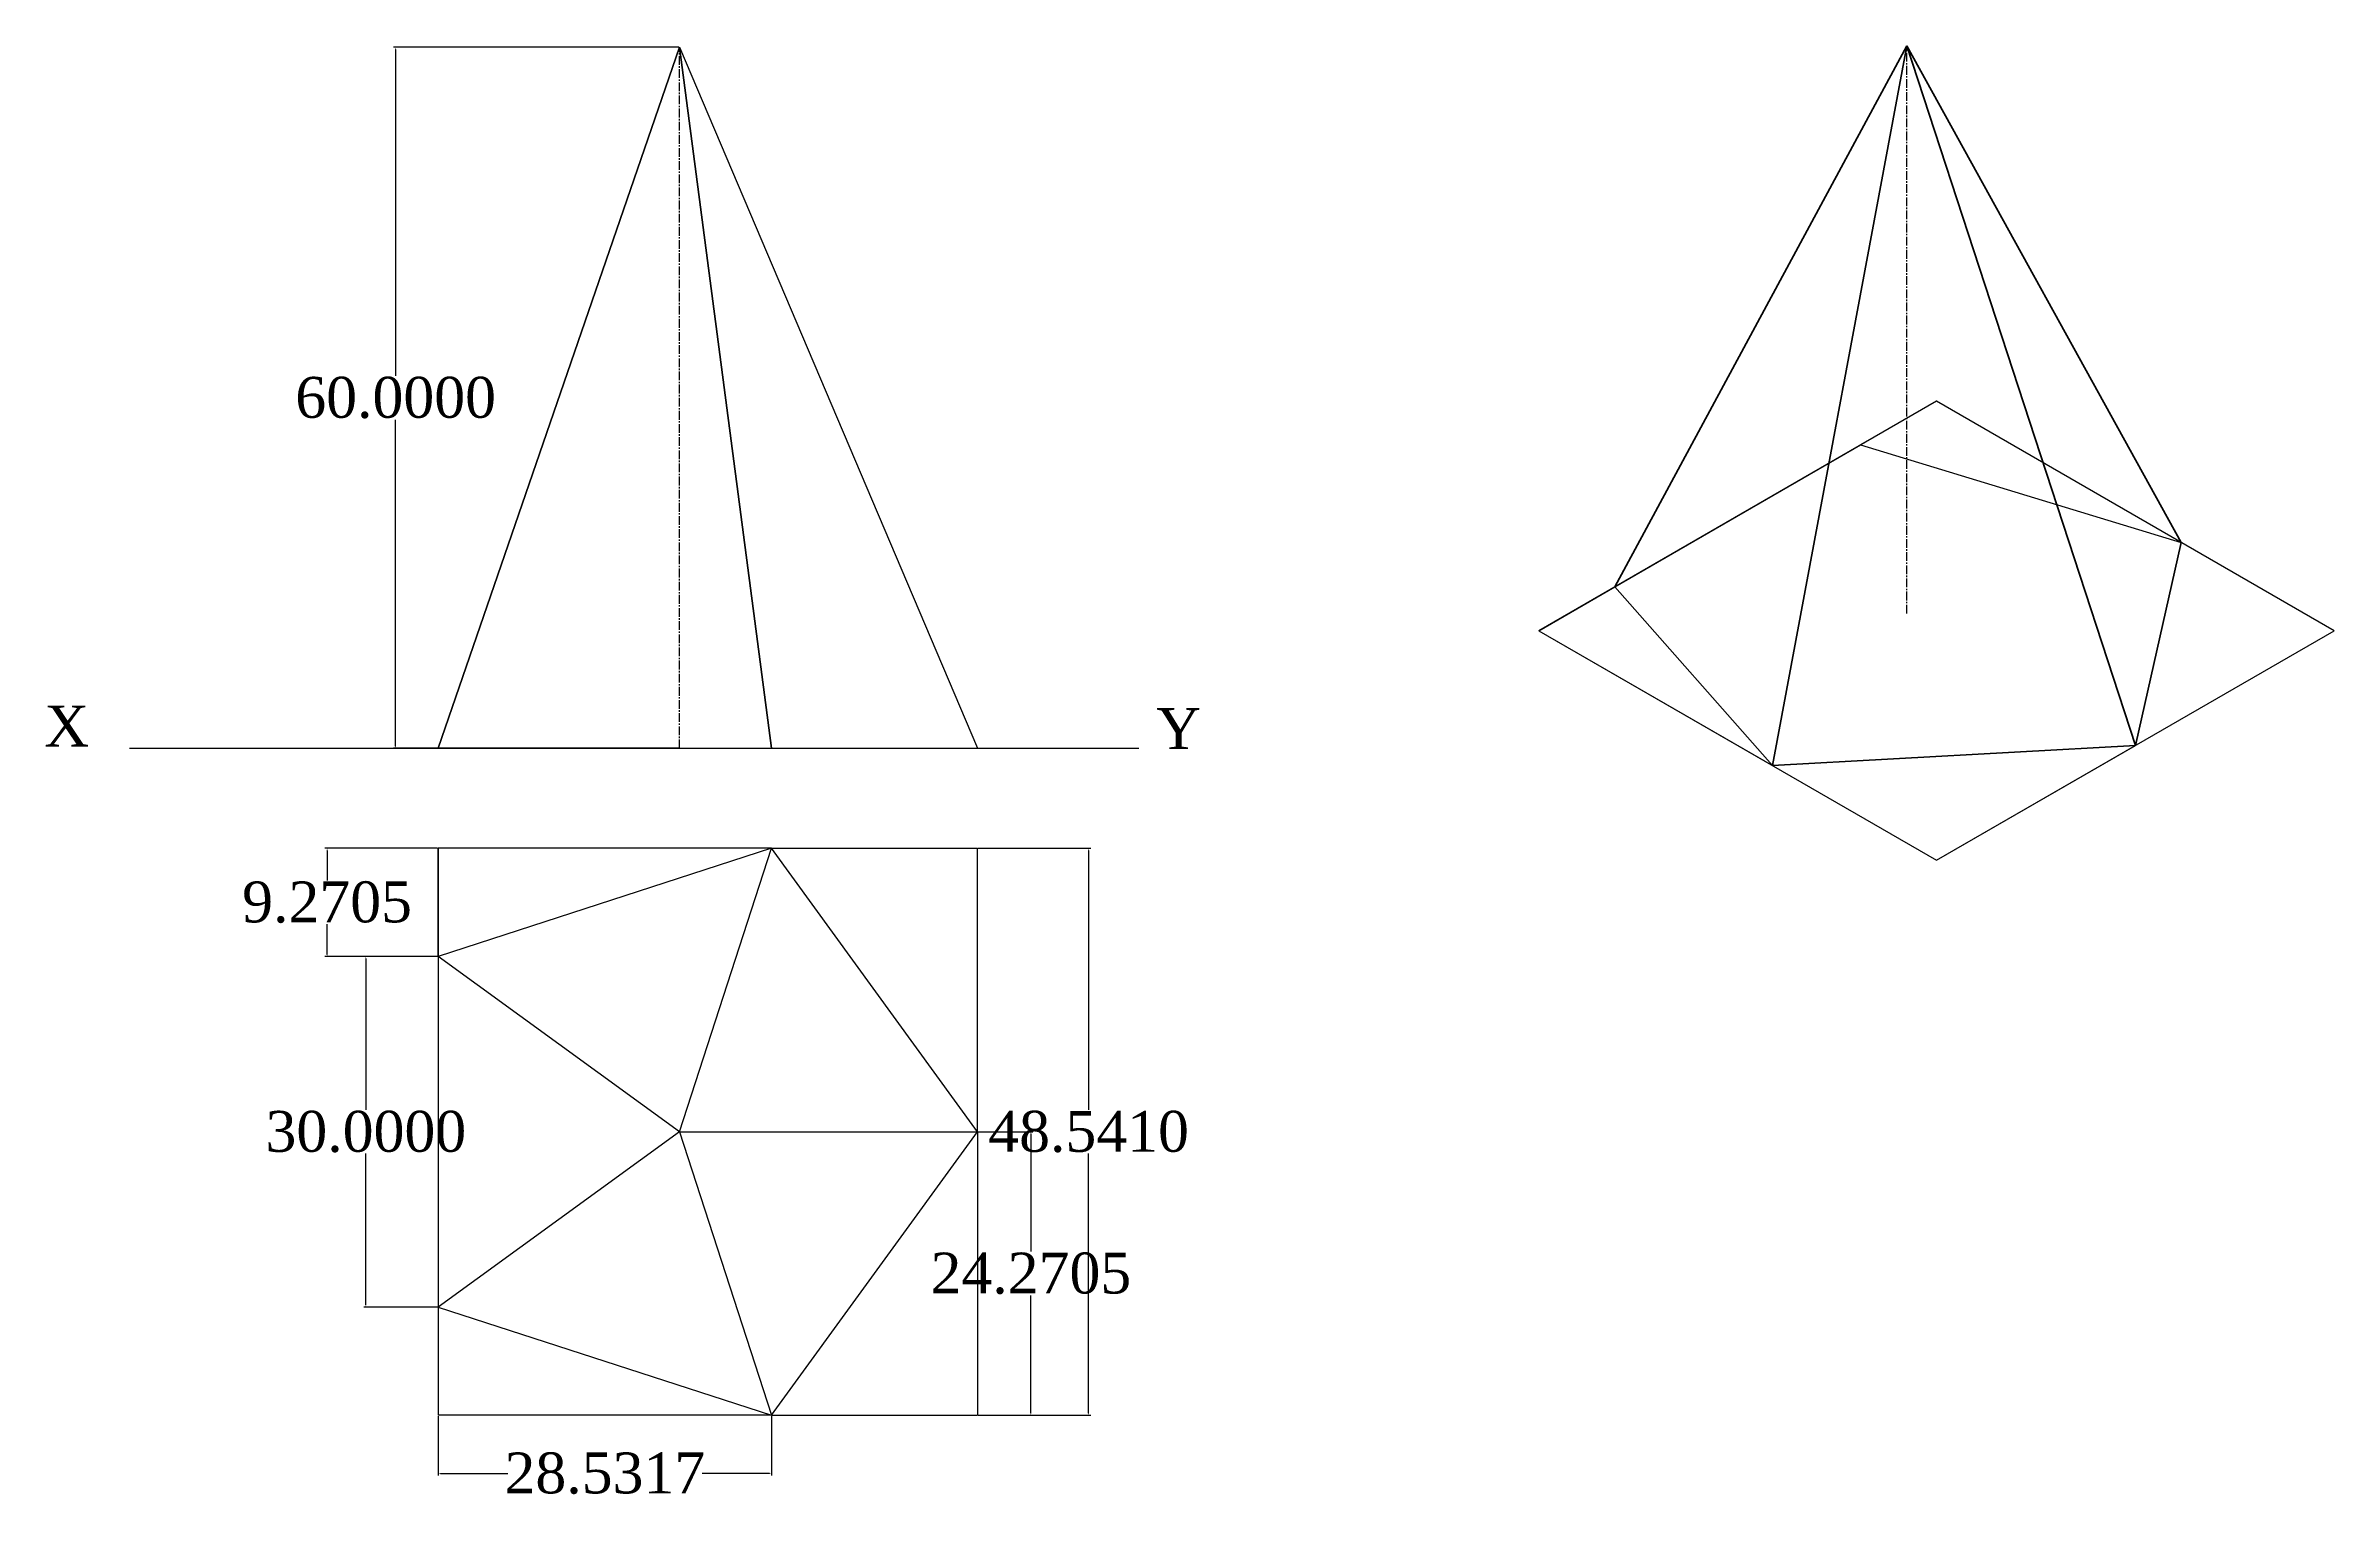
# Paper-space layout 'Layout6' of a CAD drawing. Header units: millimetres. Extents: x 21 to 217, y 44 to 169.
import ezdxf

# ---------------------------------------------------------------- set-up
doc = ezdxf.new("R2010")
doc.units = ezdxf.units.MM
doc.linetypes.add('CENTER2', pattern=[1.125, 0.75, -0.125, 0.125, -0.125])
doc.styles.get("Standard").update_dxf_attribs({"font": 'times.ttf', "height": 3.5})
doc.dimstyles.get("Standard").update_dxf_attribs({"dimtxt": 0.18, "dimasz": 0.18, "dimexe": 0.18, "dimexo": 0.0625, "dimgap": 0.09, "dimtad": 0, "dimtih": 1, "dimtoh": 1, "dimdec": 4, "dimzin": 0, "dimdsep": 46, "dimtxsty": 'Standard', "dimcen": 0.09, "dimadec": 0, "dimazin": 0, "dimtfac": 1, "dimtdec": 4, "dimtofl": 0, "dimtmove": 0, "dimatfit": 3, "dimfxl": 1, "dimtolj": 1, "dimtzin": 0, "dimarcsym": 0})

# ---------------------------------------------------------------- blocks, each defined once
blk = doc.blocks.new('*D29')
at = {"color": 0, "lineweight": -2, "transparency": 16777216}
for p, q in [((54.55, 90.63), (48.24, 90.63)), ((48.42, 90.45), (48.42, 77.51)), ((48.42, 60.81), (48.42, 73.76)), ((54.55, 60.63), (48.24, 60.63))]:
    blk.add_line(p, q, dxfattribs=at)
at = {"color": 0, "transparency": 16777216}
for points in [[(48.39, 90.45), (48.45, 90.45), (48.42, 90.63)], [(48.39, 60.81), (48.45, 60.81), (48.42, 60.63)]]:
    blk.add_solid(points, dxfattribs=at)
at = {"layer": 'Defpoints', "color": 0, "transparency": 16777216}
for p in [(54.62, 90.63), (48.42, 60.63), (54.62, 60.63)]:
    blk.add_point(p, dxfattribs=at)
at = {"color": 0, "transparency": 16777216, "insert": (48.42, 75.63), "char_height": 3.5, "attachment_point": 5}
blk.add_mtext('\\A1;30.0000', dxfattribs=at)
blk = doc.blocks.new('*D30')
at = {"color": 0, "lineweight": -2, "transparency": 16777216}
for p, q in [((54.62, 51.3), (54.62, 46.21)), ((83.15, 51.3), (83.15, 46.21)), ((54.8, 46.39), (60.57, 46.39)), ((82.97, 46.39), (77.2, 46.39))]:
    blk.add_line(p, q, dxfattribs=at)
at = {"color": 0, "transparency": 16777216}
for points in [[(54.8, 46.42), (54.8, 46.36), (54.62, 46.39)], [(82.97, 46.42), (82.97, 46.36), (83.15, 46.39)]]:
    blk.add_solid(points, dxfattribs=at)
at = {"layer": 'Defpoints', "color": 0, "transparency": 16777216}
for p in [(54.62, 51.36), (83.15, 51.36), (83.15, 46.39)]:
    blk.add_point(p, dxfattribs=at)
at = {"color": 0, "transparency": 16777216, "insert": (68.88, 46.39), "char_height": 3.5, "attachment_point": 5}
blk.add_mtext('\\A1;28.5317', dxfattribs=at)
blk = doc.blocks.new('*D31')
at = {"color": 0, "lineweight": -2, "transparency": 16777216}
for p, q in [((100.85, 75.63), (105.53, 75.63)), ((105.35, 75.45), (105.35, 65.37)), ((105.35, 51.54), (105.35, 61.62)), ((100.85, 51.36), (105.53, 51.36))]:
    blk.add_line(p, q, dxfattribs=at)
at = {"color": 0, "transparency": 16777216}
for points in [[(105.32, 75.45), (105.38, 75.45), (105.35, 75.63)], [(105.32, 51.54), (105.38, 51.54), (105.35, 51.36)]]:
    blk.add_solid(points, dxfattribs=at)
at = {"layer": 'Defpoints', "color": 0, "transparency": 16777216}
for p in [(100.78, 75.63), (100.78, 51.36), (105.35, 51.36)]:
    blk.add_point(p, dxfattribs=at)
at = {"color": 0, "transparency": 16777216, "insert": (105.35, 63.5), "char_height": 3.5, "attachment_point": 5}
blk.add_mtext('\\A1;24.2705', dxfattribs=at)
blk = doc.blocks.new('*D32')
at = {"color": 0, "lineweight": -2, "transparency": 16777216}
for p, q in [((100.85, 99.9), (110.47, 99.9)), ((110.29, 99.72), (110.29, 77.51)), ((110.29, 51.54), (110.29, 73.76)), ((100.85, 51.36), (110.47, 51.36))]:
    blk.add_line(p, q, dxfattribs=at)
at = {"color": 0, "transparency": 16777216}
for points in [[(110.26, 99.72), (110.32, 99.72), (110.29, 99.9)], [(110.26, 51.54), (110.32, 51.54), (110.29, 51.36)]]:
    blk.add_solid(points, dxfattribs=at)
at = {"layer": 'Defpoints', "color": 0, "transparency": 16777216}
for p in [(100.78, 99.9), (100.78, 51.36), (110.29, 51.36)]:
    blk.add_point(p, dxfattribs=at)
at = {"color": 0, "transparency": 16777216, "insert": (110.29, 75.63), "char_height": 3.5, "attachment_point": 5}
blk.add_mtext('\\A1;48.5410', dxfattribs=at)
blk = doc.blocks.new('*D33')
at = {"color": 0, "lineweight": -2, "transparency": 16777216}
for p, q in [((75.2, 168.46), (50.79, 168.46)), ((50.97, 168.28), (50.97, 140.33)), ((50.97, 108.64), (50.97, 136.58)), ((75.2, 108.46), (50.79, 108.46))]:
    blk.add_line(p, q, dxfattribs=at)
at = {"color": 0, "transparency": 16777216}
for points in [[(50.94, 168.28), (51, 168.28), (50.97, 168.46)], [(50.94, 108.64), (51, 108.64), (50.97, 108.46)]]:
    blk.add_solid(points, dxfattribs=at)
at = {"layer": 'Defpoints', "color": 0, "transparency": 16777216}
for p in [(75.26, 168.46), (50.97, 108.46), (75.26, 108.46)]:
    blk.add_point(p, dxfattribs=at)
at = {"color": 0, "transparency": 16777216, "insert": (50.97, 138.46), "char_height": 3.5, "attachment_point": 5}
blk.add_mtext('\\A1;60.0000', dxfattribs=at)
blk = doc.blocks.new('*D34')
at = {"color": 0, "lineweight": -2, "transparency": 16777216}
for p, q in [((54.55, 99.9), (44.92, 99.9)), ((45.1, 99.72), (45.1, 97.14)), ((45.1, 90.81), (45.1, 93.39)), ((54.55, 90.63), (44.92, 90.63))]:
    blk.add_line(p, q, dxfattribs=at)
at = {"color": 0, "transparency": 16777216}
for points in [[(45.07, 99.72), (45.13, 99.72), (45.1, 99.9)], [(45.07, 90.81), (45.13, 90.81), (45.1, 90.63)]]:
    blk.add_solid(points, dxfattribs=at)
at = {"layer": 'Defpoints', "color": 0, "transparency": 16777216}
for p in [(54.62, 99.9), (45.1, 90.63), (54.62, 90.63)]:
    blk.add_point(p, dxfattribs=at)
at = {"color": 0, "transparency": 16777216, "insert": (45.1, 95.27), "char_height": 3.5, "attachment_point": 5}
blk.add_mtext('\\A1;9.2705', dxfattribs=at)

psp = doc.layouts.new('Layout6')

# ---------------------------------------------------------------- linework, layer by layer
at = {"lineweight": 50}
for p, q in [((180.3328, 168.59021), (155.32502, 122.27846)), ((180.3328, 168.59021), (168.83553, 106.96946)), ((180.3328, 168.59021), (203.82562, 126.08532)), ((180.3328, 168.59021), (199.89709, 108.69476)), ((203.82562, 126.08532), (199.89709, 108.69476)), ((168.83553, 106.96946), (155.32502, 122.27846)), ((199.89709, 108.69476), (168.83553, 106.96946))]:
    psp.add_line(p, q, dxfattribs=at)
at = {"linetype": 'CENTER2'}
for p, q in [((180.3328, 119.99021), (180.3328, 168.59021)), ((75.26304, 108.45688), (75.26304, 168.45688))]:
    psp.add_line(p, q, dxfattribs=at)
for p, q in [((75.26304, 168.45688), (54.61731, 108.45688)), ((54.61731, 108.45688), (75.26304, 168.45688)), ((75.26304, 168.45688), (83.14901, 108.45688)), ((83.14901, 108.45688), (75.26304, 168.45688)), ((75.26304, 168.45688), (100.78257, 108.45688)), ((182.87216, 138.18281), (148.82229, 118.52411)), ((182.87216, 138.18281), (176.36944, 134.42846)), ((216.92203, 118.52411), (182.87216, 138.18281)), ((155.32502, 122.27846), (176.36944, 134.42846)), ((176.36944, 134.42846), (203.82562, 126.08532)), ((148.82229, 118.52411), (155.32502, 122.27846)), ((148.82229, 118.52411), (182.87216, 98.86541)), ((148.82229, 118.52411), (168.83553, 106.96946)), ((182.87216, 98.86541), (216.92203, 118.52411)), ((28.17871, 108.45688), (114.58781, 108.45688)), ((182.87216, 98.86541), (199.89709, 108.69476)), ((83.14901, 99.90139), (54.61731, 99.90139)), ((54.61731, 90.63088), (54.61731, 99.90139)), ((54.61731, 99.90139), (54.61731, 51.36037)), ((75.26304, 75.63088), (83.14901, 99.90139)), ((83.14901, 99.90139), (100.78257, 99.90139)), ((100.78257, 75.63088), (100.78257, 99.90139)), ((75.26304, 75.63088), (54.61731, 90.63088)), ((75.26304, 75.63088), (54.61731, 60.63088)), ((75.26304, 75.63088), (100.78257, 75.63088)), ((75.26304, 75.63088), (83.14901, 51.36037)), ((100.78257, 75.63088), (100.78257, 51.36037)), ((83.14901, 51.36037), (54.61731, 51.36037)), ((83.14901, 51.36037), (100.78257, 51.36037))]:
    psp.add_line(p, q)
psp.add_lwpolyline([(54.61731, 90.63088), (54.61731, 60.63088), (83.14901, 51.36037), (100.78257, 75.63088), (83.14901, 99.90139)], close=True)

# ---------------------------------------------------------------- texts
at = {"char_height": 3.5, "attachment_point": 1}
for s, insert in [(' X', (19.58079, 112.10798)), ('Y', (116.09244, 111.89321))]:
    psp.add_mtext_dynamic_manual_height_columns(s, width=7.0932842, gutter_width=17.5, heights=[0], dxfattribs=dict(at, insert=insert))

# ---------------------------------------------------------------- dimensions: what is measured, and where the dimension line sits
for base, p1, p2, picture, middle in [((50.96534, 108.45688), (75.26304, 168.45688), (75.26304, 108.45688), '*D33', (50.96534, 138.45688)), ((45.09807, 90.63088), (54.61731, 99.90139), (54.61731, 90.63088), '*D34', (45.09807, 95.26614)), ((110.28885, 51.36037), (100.78257, 99.90139), (100.78257, 51.36037), '*D32', (110.28885, 75.63088)), ((48.42083, 60.63088), (54.61731, 90.63088), (54.61731, 60.63088), '*D29', (48.42083, 75.63088)), ((105.34504, 51.36037), (100.78257, 75.63088), (100.78257, 51.36037), '*D31', (105.34504, 63.49563))]:
    dim = psp.add_linear_dim(base=base, p1=p1, p2=p2, angle=90, dimstyle='Standard')
    dim.commit()
    dim.dimension.update_dxf_attribs({"geometry": picture, "text_midpoint": middle})
dim = psp.add_linear_dim(base=(83.14901, 46.38805), p1=(54.61731, 51.36037), p2=(83.14901, 51.36037), dimstyle='Standard')
dim.commit()
dim.dimension.update_dxf_attribs({"geometry": '*D30', "text_midpoint": (68.88316, 46.38805)})

doc.saveas('drawing.dxf')
